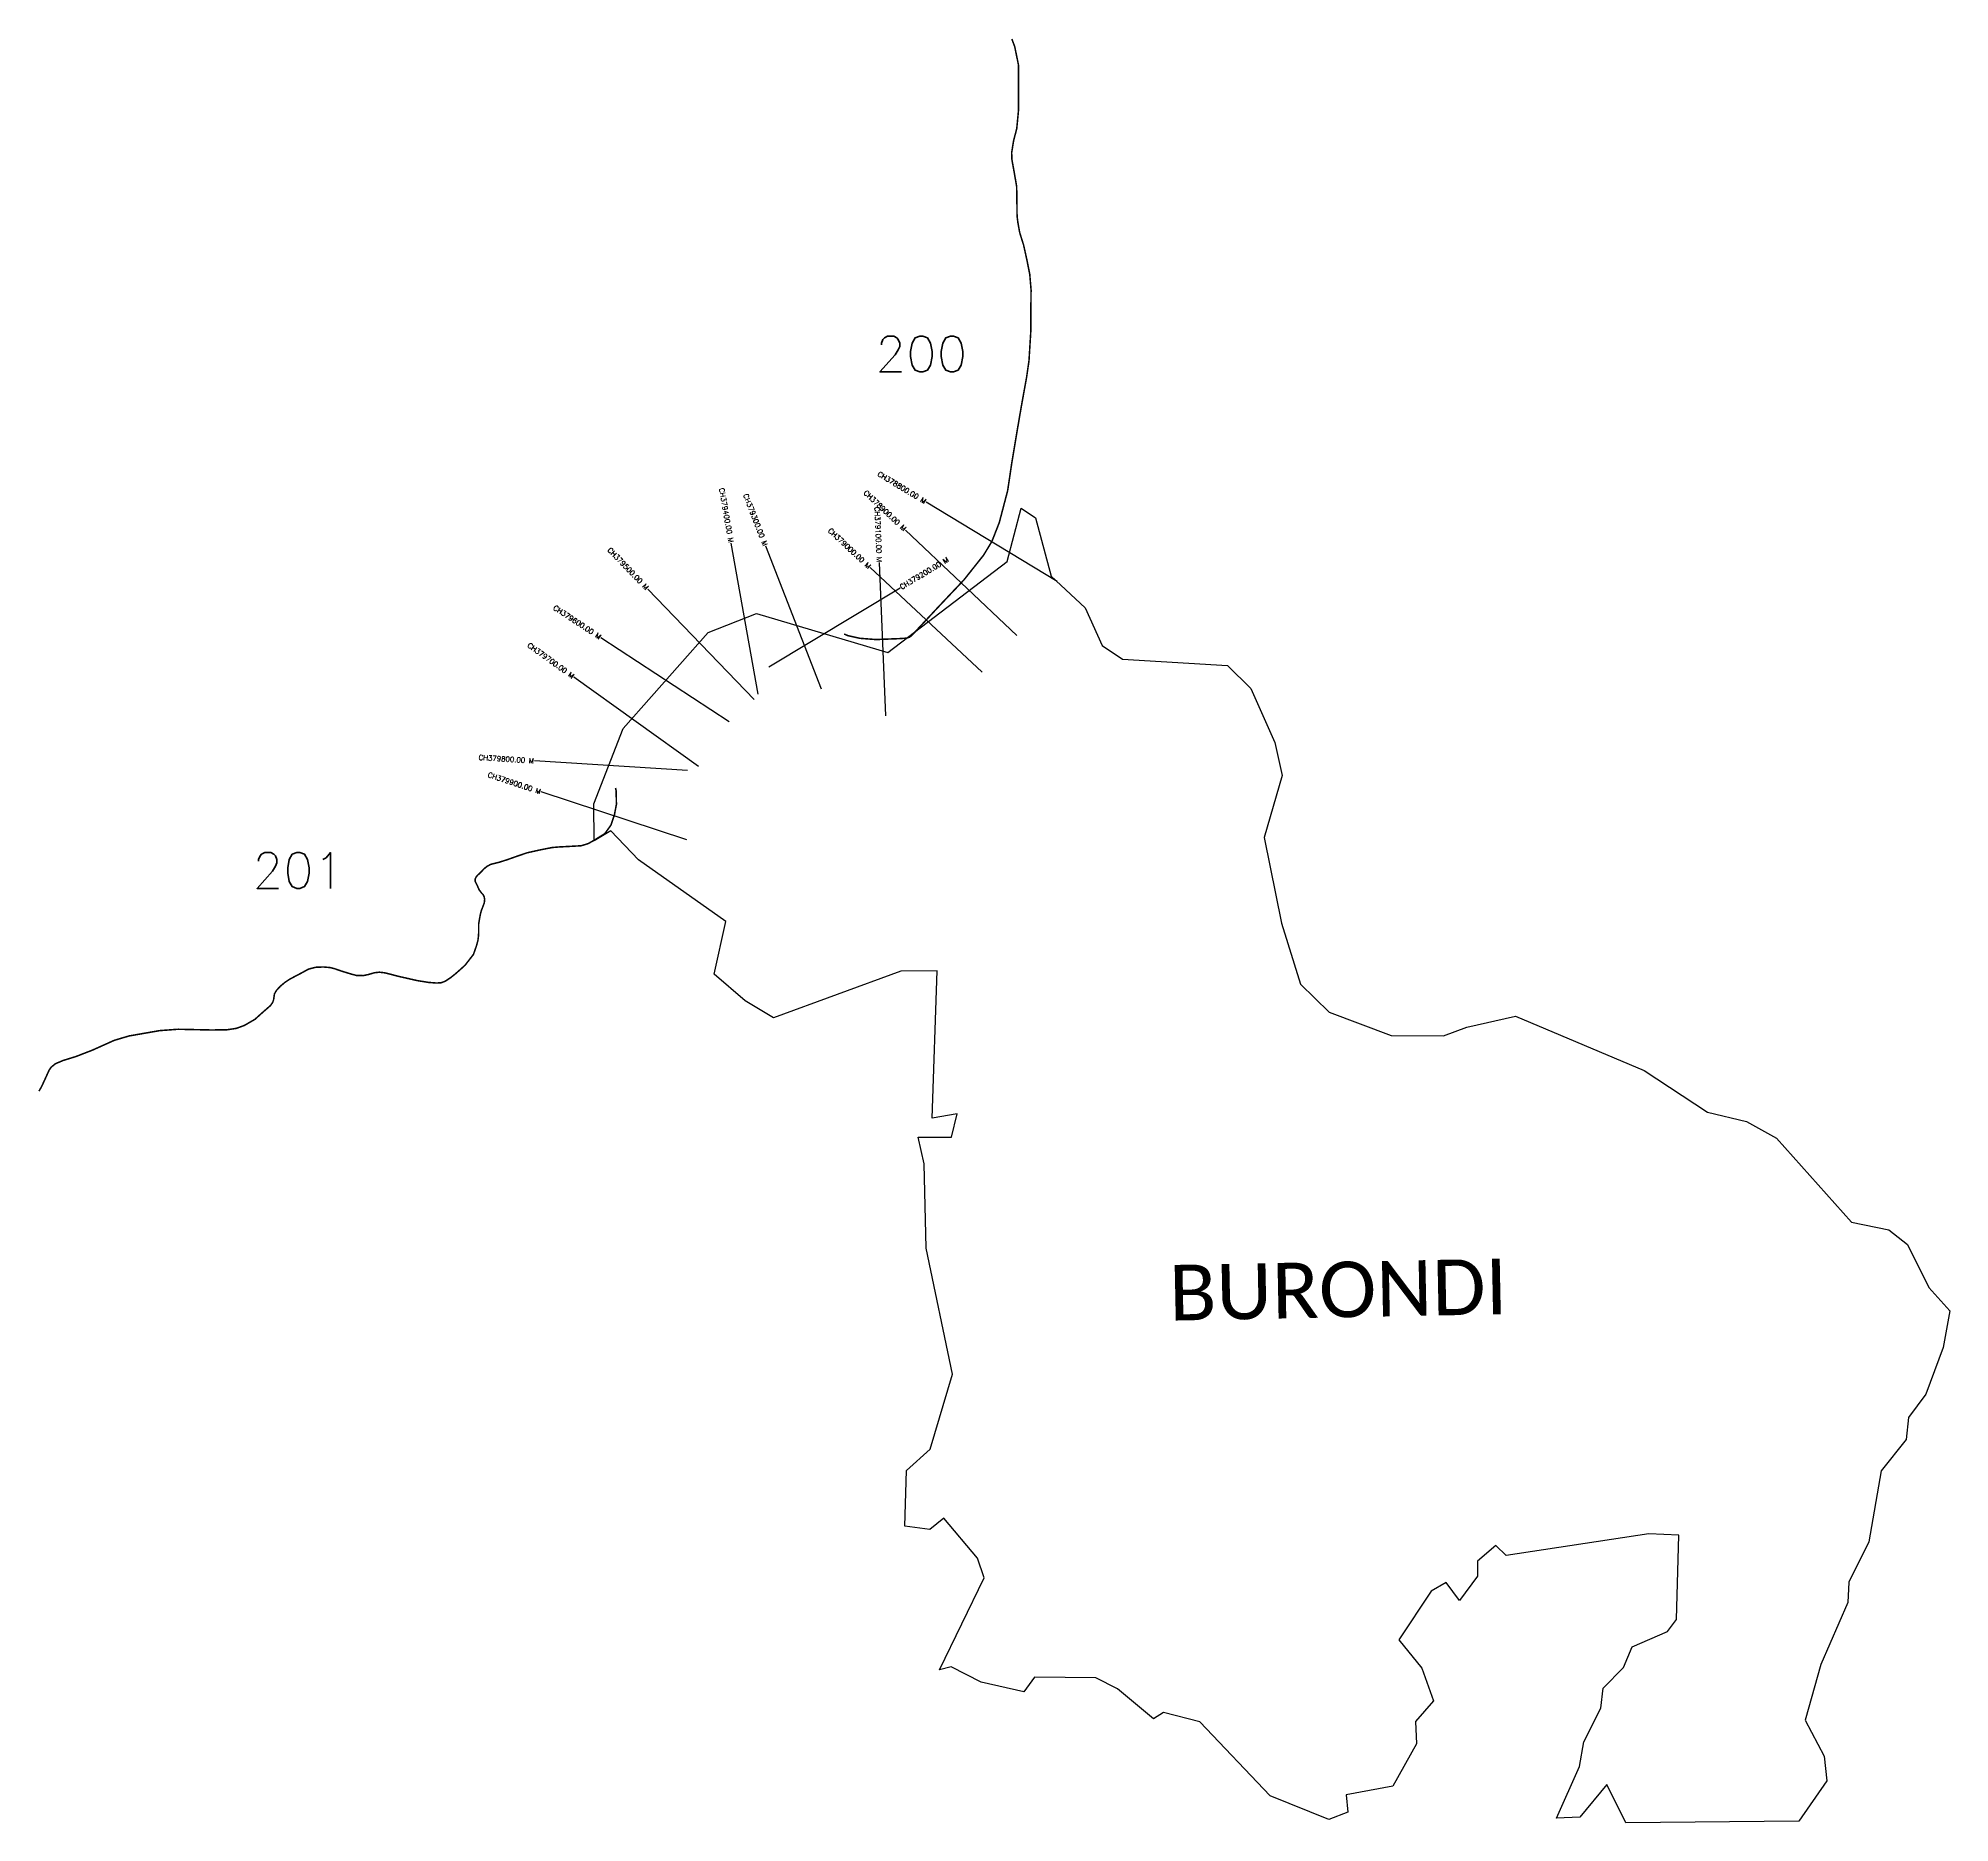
# Model space of a CAD drawing. Header units: metres. Extents: x 300312 to 304052, y 1956301 to 1959792.
import ezdxf
from ezdxf.enums import TextEntityAlignment as Align

# ---------------------------------------------------------------- set-up
doc = ezdxf.new("R2010")
doc.units = ezdxf.units.M
doc.header["$MEASUREMENT"] = 0
for name, color, linetype in [('CS', 134, 'Continuous'), ('CSMark', 6, 'Continuous'), ('NATURALLY PROTECTED', 3, 'Continuous'), ('VILLAGE NAME', 250, 'Continuous')]:
    doc.layers.add(name, color=color, linetype=linetype)
doc.styles.get("Standard").update_dxf_attribs({"font": 'simplex.shx'})

msp = doc.modelspace()

# ---------------------------------------------------------------- linework, layer by layer
at = {"color": 6, "flags": 128}
for points in [[(302684.2, 1958519.6), (302731.2, 1958414.1), (302745.5, 1958349.7), (302710.6, 1958228.6), (302744.6, 1958060.7), (302781.3, 1957941.5), (302837.7, 1957886.8), (302958.6, 1957841), (303061.3, 1957840.5), (303106.6, 1957857.2), (303202.3, 1957879.3), (303453.8, 1957773), (303577.7, 1957691.1), (303654, 1957673), (303712.7, 1957640.2), (303859.1, 1957476.1), (303932.2, 1957461.1), (303968.9, 1957432.2), (304010.3, 1957348.1), (304051.5, 1957303), (304038.7, 1957230.8), (304004.7, 1957139.8), (303970.8, 1957094.1), (303966.1, 1957050.7), (303917.3, 1956989.7), (303893.3, 1956850.9), (303854.3, 1956772.2), (303851.9, 1956732.1), (303799.5, 1956610.9), (303768.8, 1956502.1), (303806, 1956432), (303811.2, 1956383.4), (303756, 1956304.4), (303418, 1956301.4), (303380.6, 1956376.1), (303327.7, 1956312.6), (303282.5, 1956310.2), (303327.2, 1956411.4), (303336, 1956459.6), (303369.2, 1956525.5), (303373.7, 1956564.5), (303413.5, 1956604.9), (303430.2, 1956645.3), (303499.5, 1956675.8), (303516.9, 1956698.8), (303521.4, 1956863.7), (303463.1, 1956866.2), (303183.5, 1956824.2), (303163.7, 1956843.8), (303127.6, 1956813.2), (303127.7, 1956784), (303092.7, 1956736.4), (303066.4, 1956771.4), (303037.3, 1956754.2), (302973.6, 1956659.3), (303018.9, 1956603.5), (303041.4, 1956540.2), (303006.5, 1956499.4), (303008.6, 1956456.1), (302961.9, 1956373.3), (302871.1, 1956355.8), (302874.2, 1956322.1), (302836.6, 1956307.8), (302722.1, 1956354.4), (302584.8, 1956498.5), (302513.7, 1956517), (302494, 1956505), (302423.3, 1956563.1), (302381.1, 1956584.7), (302261.2, 1956585.9), (302240.2, 1956557.5), (302156.6, 1956576.4), (302098.1, 1956606.4), (302075.1, 1956600.7), (302163, 1956780.4), (302149.6, 1956818.9), (302084.1, 1956897), (302056.4, 1956874.8), (302007.4, 1956881.7), (302010.7, 1956990.2), (302057.1, 1957032), (302100.8, 1957178.8), (302049.3, 1957425.1), (302045.5, 1957590.3), (302033.5, 1957642.1), (302099, 1957642.3), (302110, 1957688.3), (302060.8, 1957679.8), (302070.6, 1957967.4), (301999.6, 1957967), (301750.8, 1957876), (301694.9, 1957908.8), (301634.8, 1957961.2), (301657.2, 1958064), (301486.8, 1958184.9), (301432.1, 1958241.5), (301400, 1958222.2), (301399.3, 1958294.6), (301456.5, 1958441.7), (301623, 1958629.2), (301717.6, 1958666.6), (301974.5, 1958590.5), (302207.8, 1958768.3), (302235.2, 1958872.5), (302263, 1958853.6), (302293.6, 1958739.7), (302360, 1958677.5), (302393.8, 1958604.1), (302433.5, 1958577.4), (302638.8, 1958564.7)], [(302638.8, 1958564.7), (302684.2, 1958519.6)]]:
    msp.add_lwpolyline(points, dxfattribs=at)
at = {"layer": 'CS'}
for p, q in [((302305.8, 1958729.3), (302049, 1958884.4)), ((302226.9, 1958623.8), (302008.8, 1958829.8)), ((301720.6, 1958508.9), (301668.1, 1958804.2)), ((301844.4, 1958518.7), (301735.5, 1958798.2)), ((302159, 1958551.6), (301939.7, 1958756.3)), ((301970.2, 1958466.2), (301957.8, 1958766)), ((301712.9, 1958498.5), (301504.6, 1958714.4)), ((301741.2, 1958562), (301998.2, 1958716.7)), ((301663.9, 1958454.8), (301413, 1958619.2)), ((301603.7, 1958367.3), (301360, 1958542.2)), ((301582.5, 1958359.4), (301283.1, 1958378.3)), ((301581.1, 1958223.6), (301296.2, 1958317.5))]:
    msp.add_line(p, q, dxfattribs=at)
at = {"layer": 'NATURALLY PROTECTED', "const_width": 3, "flags": 128}
for points in [[(302216.9, 1959790.2), (302222.5, 1959775.1), (302229.7, 1959740), (302230, 1959652.4), (302226.5, 1959615.2), (302220.2, 1959591), (302216.5, 1959567.8), (302217, 1959554.1), (302222.1, 1959525.9), (302226.3, 1959501.3), (302226.8, 1959467), (302227.1, 1959444.1), (302228.5, 1959432.1), (302232.2, 1959411.5), (302239.9, 1959387), (302246.6, 1959356.6), (302251.9, 1959329.9), (302254.5, 1959299), (302254.2, 1959277.8), (302253.9, 1959218), (302250.4, 1959161.1), (302245.7, 1959128.5), (302239.9, 1959096.6), (302234.7, 1959067.6), (302226.8, 1959021.4), (302217.2, 1958964.1), (302208.6, 1958906.7), (302192.3, 1958844.5), (302177.9, 1958807.7), (302161.6, 1958780.7), (302123.2, 1958732.4), (302074.5, 1958680.9), (302022.1, 1958624.7), (302017, 1958620.4), (302011.4, 1958618.4), (301996.2, 1958617.4), (301951.1, 1958615.6), (301919.8, 1958618), (301896, 1958623.3), (301888.8, 1958626.4)], [(301441.6, 1958325.4), (301442.7, 1958320.3), (301443.4, 1958293.6), (301439.5, 1958273.3), (301432.8, 1958252.9), (301420.8, 1958236.1), (301399.9, 1958223.1), (301388.1, 1958216.5), (301374.5, 1958212.3), (301347.2, 1958210.8), (301329.9, 1958209.9), (301317.5, 1958208.8), (301293.6, 1958204.1), (301268.5, 1958198.5), (301246.9, 1958191.1), (301229.1, 1958184.8), (301213.6, 1958179.9), (301197.6, 1958176), (301190, 1958171.8), (301184.2, 1958167.1), (301179.4, 1958161.8), (301175.6, 1958158), (301171.6, 1958154.6), (301168.9, 1958151.1), (301167, 1958146.8), (301167, 1958142.9), (301168.7, 1958139.2), (301170.7, 1958135.5), (301172.4, 1958131.6), (301174.7, 1958126.3), (301179.4, 1958120), (301182.6, 1958116.6), (301184.8, 1958112.1), (301185.6, 1958107), (301184.9, 1958100.6), (301178.8, 1958084.6), (301176.7, 1958075.7), (301173.9, 1958059.5), (301173.9, 1958049.2), (301173.7, 1958037.1), (301172.5, 1958027.3), (301169.7, 1958017), (301163.7, 1957999.8), (301147.5, 1957978.9), (301142.3, 1957974.1), (301136.5, 1957968.9), (301127.8, 1957961.3), (301120.2, 1957955.2), (301108.6, 1957947.4), (301100.7, 1957944.4), (301091.5, 1957943.8), (301075, 1957945.1), (301053.2, 1957948.7), (301016.9, 1957956.9), (301000.6, 1957961.2), (300989.5, 1957963.9), (300979.4, 1957965), (300969.9, 1957963.9), (300958.3, 1957960.5), (300948.1, 1957958.3), (300934.5, 1957958.7), (300925, 1957961.2), (300905.1, 1957967.3), (300892.8, 1957971.6), (300883.2, 1957974.1), (300870, 1957975.2), (300854.9, 1957974.6), (300840.8, 1957970.9), (300828.9, 1957964.3), (300814.4, 1957956.7), (300803.6, 1957950.9), (300794.5, 1957944.8), (300785.9, 1957937.5), (300778.4, 1957929.5), (300774.4, 1957922.4), (300773.6, 1957916.8), (300772.8, 1957911.4), (300770.9, 1957905.8), (300766.7, 1957899.8), (300751.8, 1957886.8), (300736.1, 1957872.7), (300715.4, 1957860.8), (300699.8, 1957855.1), (300681.1, 1957852.3), (300650.3, 1957852), (300585.8, 1957853.4), (300549.7, 1957850.7), (300490, 1957840.3), (300461, 1957831.7), (300418.3, 1957812.5), (300385.9, 1957800), (300360.9, 1957792.3), (300345.8, 1957785.9), (300337.8, 1957779.3), (300333.7, 1957773.5), (300328.1, 1957761.2), (300319.5, 1957742.4), (300315.3, 1957734.9), (300313.8, 1957732.4)]]:
    msp.add_lwpolyline(points, dxfattribs=at)

# ---------------------------------------------------------------- texts
at = {"char_height": 70, "attachment_point": 1}
for s, insert in [('200', (301949.7, 1959208.9)), ('201', (300731.3, 1958199))]:
    msp.add_mtext_dynamic_manual_height_columns(s, width=95.172, gutter_width=1, heights=[0], dxfattribs=dict(at, insert=insert))
at = {"layer": 'CSMark'}
for s, rotation, p in [('CH378800.00 M', 328.873, (302048.1, 1958884.9)), ('CH379400.00 M', 280.0709, (301668, 1958805.2)), ('CH379300.00 M', 291.2785, (301735.1, 1958799.2)), ('CH378900.00 M', 316.6346, (302008.1, 1958830.5)), ('CH379100.00 M', 272.3718, (301957.8, 1958767)), ('CH379000.00 M', 316.9837, (301938.9, 1958756.9)), ('CH379500.00 M', 313.9769, (301503.9, 1958715.1)), ('CH379600.00 M', 326.7702, (301412.1, 1958619.8)), ('CH379700.00 M', 324.3246, (301359.2, 1958542.8)), ('CH379800.00 M', 356.3858, (301282.1, 1958378.3)), ('CH379900.00 M', 341.7574, (301295.2, 1958317.8))]:
    msp.add_text(s, height=10, rotation=rotation, dxfattribs=at).set_placement(p, align=Align.MIDDLE_RIGHT)
msp.add_text('CH379200.00 M', height=10, rotation=31.0451, dxfattribs=at).set_placement((301999, 1958717.3), align=Align.MIDDLE_LEFT)
at = {"layer": 'VILLAGE NAME', "insert": (302523.5, 1957392.2), "char_height": 108.748, "attachment_point": 1, "rotation": 1.1028}
msp.add_mtext_dynamic_manual_height_columns('{\\fCalibri|b0|i0|c0|p34;BURONDI}', width=1571.314, gutter_width=543.7, heights=[0], dxfattribs=at)

doc.saveas('drawing.dxf')
